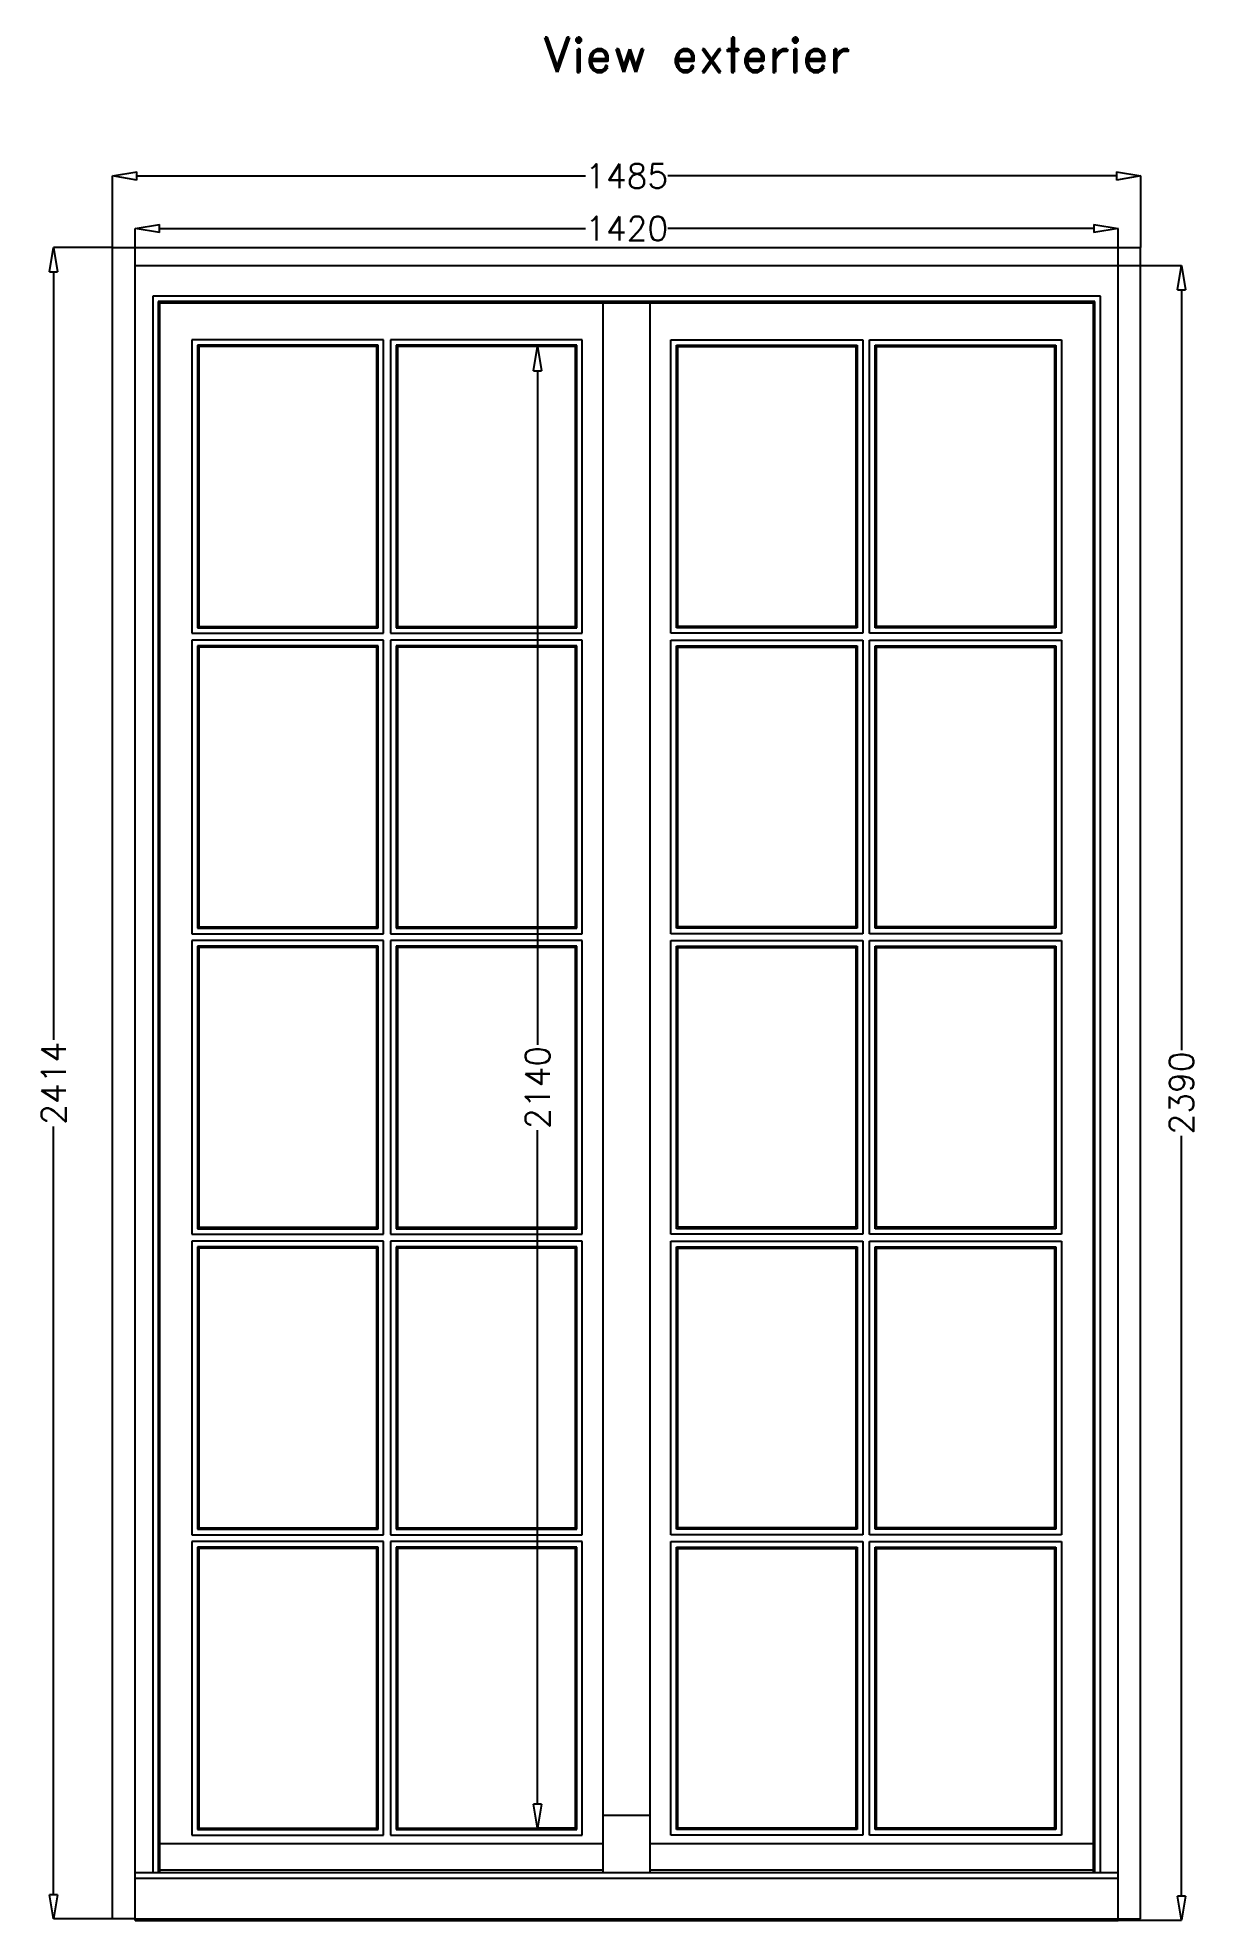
# Model space of a CAD drawing. Header units: millimetres. Extents: x -1007 to 7712, y -6262 to -71.
# Drawn here: x 3393 to 5068, y -2861 to -142 of the extents above; entities that cross this region are included whole.
import ezdxf
from ezdxf.enums import TextEntityAlignment as Align

# ---------------------------------------------------------------- set-up
doc = ezdxf.new("R2010")
doc.units = ezdxf.units.MM
doc.layers.get('0').update_dxf_attribs({"color": 250})
for name, color, linetype in [('dim', 7, 'Continuous'), ('txt', 189, 'Continuous'), ('wall', 5, 'Continuous')]:
    doc.layers.add(name, color=color, linetype=linetype)
doc.styles.add('ROMAND', font='romand.shx')
doc.styles.add('romans', font='romans.shx')
doc.dimstyles.new('ECH1-1 objet', dxfattribs={"dimtxt": 35, "dimasz": 35, "dimexe": 0.18, "dimexo": 0, "dimgap": 0.09, "dimtad": 0, "dimdec": 8, "dimdsep": 46, "dimtxsty": 'romans', "dimblk1": 'CLOSEDBLANK', "dimblk2": 'CLOSEDBLANK', "dimsah": 1, "dimcen": 1, "dimclrd": 9, "dimclre": 9, "dimclrt": 6, "dimadec": 0, "dimazin": 0, "dimtfac": 1, "dimtdec": 8, "dimtofl": 0, "dimtmove": 0, "dimatfit": 3, "dimldrblk": 'CLOSEDBLANK', "dimfxl": 0, "dimtolj": 1, "dimtzin": 0, "dimarcsym": 0})

msp = doc.modelspace()

# ---------------------------------------------------------------- texts
at = {"layer": 'txt', "style": 'ROMAND'}
msp.add_text('View exterier', height=50, dxfattribs=at).set_placement((4343.69899541, -192.13079995), align=Align.CENTER)

# ---------------------------------------------------------------- blocks, each defined once
blk = doc.blocks.new('_ClosedBlank')
at = {"color": 0, "linetype": 'ByBlock', "lineweight": -2}
for p, q in [((-1, 0.167), (0, 0)), ((-1, 0.167), (-1, -0.167)), ((0, 0), (-1, -0.167))]:
    blk.add_line(p, q, dxfattribs=at)
blk = doc.blocks.new('*D39')
at = {"layer": 'Defpoints', "color": 0, "transparency": 16777216}
for p in [(4115, -588.4), (4169.7, -588.4), (4169.7, -2728.4)]:
    blk.add_point(p, dxfattribs=at)
at = {"layer": 'dim', "color": 9, "lineweight": -2, "transparency": 16777216}
for p, q in [((4169.7, -588.4), (4114.8, -588.4)), ((4115, -623.4), (4115, -1596.7)), ((4115, -2693.4), (4115, -1720.2)), ((4169.7, -2728.4), (4114.8, -2728.4))]:
    blk.add_line(p, q, dxfattribs=at)
at = {"layer": 'dim', "color": 9, "lineweight": -2, "transparency": 16777216, "xscale": 35, "yscale": 35, "zscale": 35}
for p, rotation in [((4115, -588.4), 90), ((4115, -2728.4), 270)]:
    blk.add_blockref('_ClosedBlank', p, dxfattribs=dict(at, rotation=rotation))
at = {"layer": 'dim', "color": 6, "transparency": 16777216, "insert": (4115, -1658.4), "char_height": 35, "attachment_point": 5, "rotation": 90, "style": 'romans'}
blk.add_mtext('\\A1;2140', dxfattribs=at)
blk = doc.blocks.new('*D40')
at = {"layer": 'Defpoints', "color": 0, "transparency": 16777216}
for p in [(4986.2, -341.9), (3501.2, -445.4), (4986.2, -445.4)]:
    blk.add_point(p, dxfattribs=at)
at = {"layer": 'dim', "color": 9, "lineweight": -2, "transparency": 16777216}
for p, q in [((3501.2, -445.4), (3501.2, -341.8)), ((3536.2, -341.9), (4184.4, -341.9)), ((4951.2, -341.9), (4303, -341.9)), ((4986.2, -445.4), (4986.2, -341.8))]:
    blk.add_line(p, q, dxfattribs=at)
at = {"layer": 'dim', "color": 9, "lineweight": -2, "transparency": 16777216, "xscale": 35, "yscale": 35, "zscale": 35, "rotation": 180}
blk.add_blockref('_ClosedBlank', (3501.2, -341.9), dxfattribs=at)
at = {"layer": 'dim', "color": 9, "lineweight": -2, "transparency": 16777216, "xscale": 35, "yscale": 35, "zscale": 35}
blk.add_blockref('_ClosedBlank', (4986.2, -341.9), dxfattribs=at)
at = {"layer": 'dim', "color": 6, "transparency": 16777216, "insert": (4243.7, -341.9), "char_height": 35, "attachment_point": 5, "style": 'romans'}
blk.add_mtext('\\A1;1485', dxfattribs=at)
blk = doc.blocks.new('*D41')
at = {"layer": 'Defpoints', "color": 0, "transparency": 16777216}
for p in [(3501.2, -445.4), (3415.9, -2859.4), (3501.2, -2859.4)]:
    blk.add_point(p, dxfattribs=at)
at = {"layer": 'dim', "color": 9, "lineweight": -2, "transparency": 16777216}
for p, q in [((3501.2, -445.4), (3415.7, -445.4)), ((3415.9, -480.4), (3415.9, -1589.8)), ((3415.9, -2824.4), (3415.9, -1715)), ((3501.2, -2859.4), (3415.7, -2859.4))]:
    blk.add_line(p, q, dxfattribs=at)
at = {"layer": 'dim', "color": 9, "lineweight": -2, "transparency": 16777216, "xscale": 35, "yscale": 35, "zscale": 35}
for p, rotation in [((3415.9, -445.4), 90), ((3415.9, -2859.4), 270)]:
    blk.add_blockref('_ClosedBlank', p, dxfattribs=dict(at, rotation=rotation))
at = {"layer": 'dim', "color": 6, "transparency": 16777216, "insert": (3415.9, -1652.4), "char_height": 35, "attachment_point": 5, "rotation": 90, "style": 'romans'}
blk.add_mtext('\\A1;2414', dxfattribs=at)
blk = doc.blocks.new('*D42')
at = {"layer": 'Defpoints', "color": 0, "transparency": 16777216}
for p in [(4953.7, -471.4), (5045.1, -471.4), (4953.7, -2861.4)]:
    blk.add_point(p, dxfattribs=at)
at = {"layer": 'dim', "color": 9, "lineweight": -2, "transparency": 16777216}
for p, q in [((4953.7, -471.4), (5045.3, -471.4)), ((5045.1, -506.4), (5045.1, -1604.7)), ((5045.1, -2826.4), (5045.1, -1728.2)), ((4953.7, -2861.4), (5045.3, -2861.4))]:
    blk.add_line(p, q, dxfattribs=at)
at = {"layer": 'dim', "color": 9, "lineweight": -2, "transparency": 16777216, "xscale": 35, "yscale": 35, "zscale": 35}
for p, rotation in [((5045.1, -471.4), 90), ((5045.1, -2861.4), 270)]:
    blk.add_blockref('_ClosedBlank', p, dxfattribs=dict(at, rotation=rotation))
at = {"layer": 'dim', "color": 6, "transparency": 16777216, "insert": (5045.1, -1666.4), "char_height": 35, "attachment_point": 5, "rotation": 90, "style": 'romans'}
blk.add_mtext('\\A1;2390', dxfattribs=at)
blk = doc.blocks.new('*D43')
at = {"layer": 'Defpoints', "color": 0, "transparency": 16777216}
for p in [(3533.7, -417.8), (3533.7, -471.4), (4953.7, -471.4)]:
    blk.add_point(p, dxfattribs=at)
at = {"layer": 'dim', "color": 9, "lineweight": -2, "transparency": 16777216}
for p, q in [((3533.7, -471.4), (3533.7, -417.6)), ((3568.7, -417.8), (4184.4, -417.8)), ((4918.7, -417.8), (4303, -417.8)), ((4953.7, -471.4), (4953.7, -417.6))]:
    blk.add_line(p, q, dxfattribs=at)
at = {"layer": 'dim', "color": 9, "lineweight": -2, "transparency": 16777216, "xscale": 35, "yscale": 35, "zscale": 35, "rotation": 180}
blk.add_blockref('_ClosedBlank', (3533.7, -417.8), dxfattribs=at)
at = {"layer": 'dim', "color": 9, "lineweight": -2, "transparency": 16777216, "xscale": 35, "yscale": 35, "zscale": 35}
blk.add_blockref('_ClosedBlank', (4953.7, -417.8), dxfattribs=at)
at = {"layer": 'dim', "color": 6, "transparency": 16777216, "insert": (4243.7, -417.8), "char_height": 35, "attachment_point": 5, "style": 'romans'}
blk.add_mtext('\\A1;1420', dxfattribs=at)
blk = doc.blocks.new('1')
for p, q in [((3037.7, 3346.5), (3037.7, 5760.5)), ((3037.7, 5760.5), (4522.7, 5760.5)), ((4522.7, 3346.5), (4522.7, 5760.5)), ((4464.7, 5690.5), (3095.7, 5690.5)), ((3095.7, 5690.5), (3095.7, 3413.5)), ((4464.7, 3413.5), (4464.7, 5690.5)), ((4456.7, 5682.5), (3103.7, 5682.5)), ((3103.7, 5682.5), (3103.7, 3413.5)), ((4454.7, 5680.5), (3105.7, 5680.5)), ((3105.7, 5680.5), (3105.7, 3413.5)), ((3746.2, 3413.5), (3746.2, 5680.5)), ((3814.2, 3413.5), (3814.2, 5680.5)), ((4454.7, 3413.5), (4454.7, 5680.5)), ((4456.7, 3413.5), (4456.7, 5682.5)), ((3429.2, 5627.5), (3152.2, 5627.5)), ((3152.2, 5627.5), (3152.2, 5203.5)), ((3421.2, 5619.5), (3160.2, 5619.5)), ((3160.2, 5619.5), (3160.2, 5211.5)), ((3419.2, 5617.5), (3162.2, 5617.5)), ((3162.2, 5617.5), (3162.2, 5213.5)), ((3419.2, 5213.5), (3419.2, 5617.5)), ((3421.2, 5211.5), (3421.2, 5619.5)), ((3429.2, 5203.5), (3429.2, 5627.5)), ((3716.2, 5627.5), (3439.2, 5627.5)), ((3439.2, 5627.5), (3439.2, 5203.5)), ((3708.2, 5619.5), (3447.2, 5619.5)), ((3447.2, 5619.5), (3447.2, 5211.5)), ((3706.2, 5617.5), (3449.2, 5617.5)), ((3449.2, 5617.5), (3449.2, 5213.5)), ((3706.2, 5213.5), (3706.2, 5617.5)), ((3708.2, 5211.5), (3708.2, 5619.5)), ((3716.2, 5203.5), (3716.2, 5627.5)), ((3844.2, 5203.5), (3844.2, 5627.5)), ((3844.2, 5627.5), (4121.2, 5627.5)), ((3852.2, 5211.5), (3852.2, 5619.5)), ((3852.2, 5619.5), (4113.2, 5619.5)), ((3854.2, 5213.5), (3854.2, 5617.5)), ((3854.2, 5617.5), (4111.2, 5617.5)), ((4111.2, 5617.5), (4111.2, 5213.5)), ((4113.2, 5619.5), (4113.2, 5211.5)), ((4121.2, 5627.5), (4121.2, 5203.5)), ((4131.2, 5203.5), (4131.2, 5627.5)), ((4131.2, 5627.5), (4408.2, 5627.5)), ((4139.2, 5211.5), (4139.2, 5619.5)), ((4139.2, 5619.5), (4400.2, 5619.5)), ((4141.2, 5213.5), (4141.2, 5617.5)), ((4141.2, 5617.5), (4398.2, 5617.5)), ((4398.2, 5617.5), (4398.2, 5213.5)), ((4400.2, 5619.5), (4400.2, 5211.5)), ((4408.2, 5627.5), (4408.2, 5203.5)), ((3152.2, 5203.5), (3429.2, 5203.5)), ((3160.2, 5211.5), (3421.2, 5211.5)), ((3162.2, 5213.5), (3419.2, 5213.5)), ((3439.2, 5203.5), (3716.2, 5203.5)), ((3447.2, 5211.5), (3708.2, 5211.5)), ((3449.2, 5213.5), (3706.2, 5213.5)), ((4121.2, 5203.5), (3844.2, 5203.5)), ((4113.2, 5211.5), (3852.2, 5211.5)), ((4111.2, 5213.5), (3854.2, 5213.5)), ((4408.2, 5203.5), (4131.2, 5203.5)), ((4400.2, 5211.5), (4139.2, 5211.5)), ((4398.2, 5213.5), (4141.2, 5213.5)), ((3429.2, 5193.5), (3152.2, 5193.5)), ((3152.2, 5193.5), (3152.2, 4769.5)), ((3421.2, 5185.5), (3160.2, 5185.5)), ((3160.2, 5185.5), (3160.2, 4777.5)), ((3419.2, 5183.5), (3162.2, 5183.5)), ((3162.2, 5183.5), (3162.2, 4779.5)), ((3419.2, 4779.5), (3419.2, 5183.5)), ((3421.2, 4777.5), (3421.2, 5185.5)), ((3429.2, 4769.5), (3429.2, 5193.5)), ((3716.2, 5193.5), (3439.2, 5193.5)), ((3439.2, 5193.5), (3439.2, 4769.5)), ((3708.2, 5185.5), (3447.2, 5185.5)), ((3447.2, 5185.5), (3447.2, 4777.5)), ((3706.2, 5183.5), (3449.2, 5183.5)), ((3449.2, 5183.5), (3449.2, 4779.5)), ((3706.2, 4779.5), (3706.2, 5183.5)), ((3708.2, 4777.5), (3708.2, 5185.5)), ((3716.2, 4769.5), (3716.2, 5193.5)), ((3844.2, 4769.5), (3844.2, 5193.5)), ((3844.2, 5193.5), (4121.2, 5193.5)), ((3852.2, 4777.5), (3852.2, 5185.5)), ((3852.2, 5185.5), (4113.2, 5185.5)), ((3854.2, 4779.5), (3854.2, 5183.5)), ((3854.2, 5183.5), (4111.2, 5183.5)), ((4111.2, 5183.5), (4111.2, 4779.5)), ((4113.2, 5185.5), (4113.2, 4777.5)), ((4121.2, 5193.5), (4121.2, 4769.5)), ((4131.2, 4769.5), (4131.2, 5193.5)), ((4131.2, 5193.5), (4408.2, 5193.5)), ((4139.2, 4777.5), (4139.2, 5185.5)), ((4139.2, 5185.5), (4400.2, 5185.5)), ((4141.2, 4779.5), (4141.2, 5183.5)), ((4141.2, 5183.5), (4398.2, 5183.5)), ((4398.2, 5183.5), (4398.2, 4779.5)), ((4400.2, 5185.5), (4400.2, 4777.5)), ((4408.2, 5193.5), (4408.2, 4769.5)), ((3152.2, 4769.5), (3429.2, 4769.5)), ((3429.2, 4759.5), (3152.2, 4759.5)), ((3152.2, 4759.5), (3152.2, 4335.5)), ((3160.2, 4777.5), (3421.2, 4777.5)), ((3162.2, 4779.5), (3419.2, 4779.5)), ((3429.2, 4335.5), (3429.2, 4759.5)), ((3439.2, 4769.5), (3716.2, 4769.5)), ((3716.2, 4759.5), (3439.2, 4759.5)), ((3439.2, 4759.5), (3439.2, 4335.5)), ((3447.2, 4777.5), (3708.2, 4777.5)), ((3449.2, 4779.5), (3706.2, 4779.5)), ((3716.2, 4335.5), (3716.2, 4759.5)), ((4121.2, 4769.5), (3844.2, 4769.5)), ((3844.2, 4335.5), (3844.2, 4759.5)), ((3844.2, 4759.5), (4121.2, 4759.5)), ((4113.2, 4777.5), (3852.2, 4777.5)), ((4111.2, 4779.5), (3854.2, 4779.5)), ((4121.2, 4759.5), (4121.2, 4335.5)), ((4408.2, 4769.5), (4131.2, 4769.5)), ((4131.2, 4335.5), (4131.2, 4759.5)), ((4131.2, 4759.5), (4408.2, 4759.5)), ((4400.2, 4777.5), (4139.2, 4777.5)), ((4398.2, 4779.5), (4141.2, 4779.5)), ((4408.2, 4759.5), (4408.2, 4335.5)), ((3421.2, 4751.5), (3160.2, 4751.5)), ((3160.2, 4751.5), (3160.2, 4343.5)), ((3419.2, 4749.5), (3162.2, 4749.5)), ((3162.2, 4749.5), (3162.2, 4345.5)), ((3419.2, 4345.5), (3419.2, 4749.5)), ((3421.2, 4343.5), (3421.2, 4751.5)), ((3708.2, 4751.5), (3447.2, 4751.5)), ((3447.2, 4751.5), (3447.2, 4343.5)), ((3706.2, 4749.5), (3449.2, 4749.5)), ((3449.2, 4749.5), (3449.2, 4345.5)), ((3706.2, 4345.5), (3706.2, 4749.5)), ((3708.2, 4343.5), (3708.2, 4751.5)), ((3852.2, 4343.5), (3852.2, 4751.5)), ((3852.2, 4751.5), (4113.2, 4751.5)), ((3854.2, 4345.5), (3854.2, 4749.5)), ((3854.2, 4749.5), (4111.2, 4749.5)), ((4111.2, 4749.5), (4111.2, 4345.5)), ((4113.2, 4751.5), (4113.2, 4343.5)), ((4139.2, 4343.5), (4139.2, 4751.5)), ((4139.2, 4751.5), (4400.2, 4751.5)), ((4141.2, 4345.5), (4141.2, 4749.5)), ((4141.2, 4749.5), (4398.2, 4749.5)), ((4398.2, 4749.5), (4398.2, 4345.5)), ((4400.2, 4751.5), (4400.2, 4343.5)), ((3152.2, 4335.5), (3429.2, 4335.5)), ((3429.2, 4325.5), (3152.2, 4325.5)), ((3152.2, 4325.5), (3152.2, 3901.5)), ((3160.2, 4343.5), (3421.2, 4343.5)), ((3162.2, 4345.5), (3419.2, 4345.5)), ((3429.2, 3901.5), (3429.2, 4325.5)), ((3439.2, 4335.5), (3716.2, 4335.5)), ((3716.2, 4325.5), (3439.2, 4325.5)), ((3439.2, 4325.5), (3439.2, 3901.5)), ((3447.2, 4343.5), (3708.2, 4343.5)), ((3449.2, 4345.5), (3706.2, 4345.5)), ((3716.2, 3901.5), (3716.2, 4325.5)), ((4121.2, 4335.5), (3844.2, 4335.5)), ((3844.2, 3901.5), (3844.2, 4325.5)), ((3844.2, 4325.5), (4121.2, 4325.5)), ((4113.2, 4343.5), (3852.2, 4343.5)), ((4111.2, 4345.5), (3854.2, 4345.5)), ((4121.2, 4325.5), (4121.2, 3901.5)), ((4408.2, 4335.5), (4131.2, 4335.5)), ((4131.2, 3901.5), (4131.2, 4325.5)), ((4131.2, 4325.5), (4408.2, 4325.5)), ((4400.2, 4343.5), (4139.2, 4343.5)), ((4398.2, 4345.5), (4141.2, 4345.5)), ((4408.2, 4325.5), (4408.2, 3901.5)), ((3421.2, 4317.5), (3160.2, 4317.5)), ((3160.2, 4317.5), (3160.2, 3909.5)), ((3419.2, 4315.5), (3162.2, 4315.5)), ((3162.2, 4315.5), (3162.2, 3911.5)), ((3419.2, 3911.5), (3419.2, 4315.5)), ((3421.2, 3909.5), (3421.2, 4317.5)), ((3708.2, 4317.5), (3447.2, 4317.5)), ((3447.2, 4317.5), (3447.2, 3909.5)), ((3706.2, 4315.5), (3449.2, 4315.5)), ((3449.2, 4315.5), (3449.2, 3911.5)), ((3706.2, 3911.5), (3706.2, 4315.5)), ((3708.2, 3909.5), (3708.2, 4317.5)), ((3852.2, 3909.5), (3852.2, 4317.5)), ((3852.2, 4317.5), (4113.2, 4317.5)), ((3854.2, 3911.5), (3854.2, 4315.5)), ((3854.2, 4315.5), (4111.2, 4315.5)), ((4111.2, 4315.5), (4111.2, 3911.5)), ((4113.2, 4317.5), (4113.2, 3909.5)), ((4139.2, 3909.5), (4139.2, 4317.5)), ((4139.2, 4317.5), (4400.2, 4317.5)), ((4141.2, 3911.5), (4141.2, 4315.5)), ((4141.2, 4315.5), (4398.2, 4315.5)), ((4398.2, 4315.5), (4398.2, 3911.5)), ((4400.2, 4317.5), (4400.2, 3909.5)), ((3152.2, 3901.5), (3429.2, 3901.5)), ((3429.2, 3891.5), (3152.2, 3891.5)), ((3152.2, 3891.5), (3152.2, 3467.5)), ((3160.2, 3909.5), (3421.2, 3909.5)), ((3162.2, 3911.5), (3419.2, 3911.5)), ((3429.2, 3467.5), (3429.2, 3891.5)), ((3439.2, 3901.5), (3716.2, 3901.5)), ((3716.2, 3891.5), (3439.2, 3891.5)), ((3439.2, 3891.5), (3439.2, 3467.5)), ((3447.2, 3909.5), (3708.2, 3909.5)), ((3449.2, 3911.5), (3706.2, 3911.5)), ((3716.2, 3467.5), (3716.2, 3891.5)), ((4121.2, 3901.5), (3844.2, 3901.5)), ((3844.2, 3467.5), (3844.2, 3891.5)), ((3844.2, 3891.5), (4121.2, 3891.5)), ((4113.2, 3909.5), (3852.2, 3909.5)), ((4111.2, 3911.5), (3854.2, 3911.5)), ((4121.2, 3891.5), (4121.2, 3467.5)), ((4408.2, 3901.5), (4131.2, 3901.5)), ((4131.2, 3467.5), (4131.2, 3891.5)), ((4131.2, 3891.5), (4408.2, 3891.5)), ((4400.2, 3909.5), (4139.2, 3909.5)), ((4398.2, 3911.5), (4141.2, 3911.5)), ((4408.2, 3891.5), (4408.2, 3467.5)), ((3421.2, 3883.5), (3160.2, 3883.5)), ((3160.2, 3883.5), (3160.2, 3475.5)), ((3419.2, 3881.5), (3162.2, 3881.5)), ((3162.2, 3881.5), (3162.2, 3477.5)), ((3419.2, 3477.5), (3419.2, 3881.5)), ((3421.2, 3475.5), (3421.2, 3883.5)), ((3708.2, 3883.5), (3447.2, 3883.5)), ((3447.2, 3883.5), (3447.2, 3475.5)), ((3706.2, 3881.5), (3449.2, 3881.5)), ((3449.2, 3881.5), (3449.2, 3477.5)), ((3706.2, 3477.5), (3706.2, 3881.5)), ((3708.2, 3475.5), (3708.2, 3883.5)), ((3852.2, 3475.5), (3852.2, 3883.5)), ((3852.2, 3883.5), (4113.2, 3883.5)), ((3854.2, 3477.5), (3854.2, 3881.5)), ((3854.2, 3881.5), (4111.2, 3881.5)), ((4111.2, 3881.5), (4111.2, 3477.5)), ((4113.2, 3883.5), (4113.2, 3475.5)), ((4139.2, 3475.5), (4139.2, 3883.5)), ((4139.2, 3883.5), (4400.2, 3883.5)), ((4141.2, 3477.5), (4141.2, 3881.5)), ((4141.2, 3881.5), (4398.2, 3881.5)), ((4398.2, 3881.5), (4398.2, 3477.5)), ((4400.2, 3883.5), (4400.2, 3475.5)), ((3746.2, 3496.5), (3814.2, 3496.5)), ((3105.7, 3455.5), (3746.2, 3455.5)), ((3152.2, 3467.5), (3429.2, 3467.5)), ((3160.2, 3475.5), (3421.2, 3475.5)), ((3162.2, 3477.5), (3419.2, 3477.5)), ((3439.2, 3467.5), (3716.2, 3467.5)), ((3447.2, 3475.5), (3708.2, 3475.5)), ((3449.2, 3477.5), (3706.2, 3477.5)), ((3814.2, 3455.5), (4454.7, 3455.5)), ((4121.2, 3467.5), (3844.2, 3467.5)), ((4113.2, 3475.5), (3852.2, 3475.5)), ((4111.2, 3477.5), (3854.2, 3477.5)), ((4408.2, 3467.5), (4131.2, 3467.5)), ((4400.2, 3475.5), (4139.2, 3475.5)), ((4398.2, 3477.5), (4141.2, 3477.5)), ((3070.2, 3413.5), (4490.2, 3413.5)), ((3070.2, 3405.5), (4490.2, 3405.5)), ((3105.7, 3417.5), (3746.2, 3417.5)), ((3814.2, 3417.5), (4454.7, 3417.5)), ((3070.2, 3346.5), (3037.7, 3346.5)), ((3070.2, 3346.5), (4490.2, 3346.5)), ((4490.2, 3346.5), (4522.7, 3346.5))]:
    blk.add_line(p, q)

# ---------------------------------------------------------------- dimensions: what is measured, and where the dimension line sits
at = {"layer": 'dim'}
for base, p1, p2, picture, middle in [((4986.1989954099, -341.9349804267), (3501.1989954099, -445.4286571634), (4986.1989954099, -445.4286571634), '*D40', (4243.6989954099, -341.9349804267)), ((3533.6989954099, -417.7605273076), (4953.6989954099, -471.4286571635), (3533.6989954099, -471.4286571635), '*D43', (4243.6989954099, -417.7605273076))]:
    dim = msp.add_linear_dim(base=base, p1=p1, p2=p2, dimstyle='ECH1-1 objet', dxfattribs=at)
    dim.commit()
    dim.dimension.update_dxf_attribs({"geometry": picture, "text_midpoint": middle})
for base, p1, p2, picture, middle in [((3415.8789637702, -2859.4286571634), (3501.1989954099, -445.4286571634), (3501.1989954099, -2859.4286571634), '*D41', (3415.8789637702, -1652.4286571634)), ((5045.0729293238, -471.4286571635), (4953.6989954099, -2861.4286571634), (4953.6989954099, -471.4286571635), '*D42', (5045.0729293238, -1666.4286571635)), ((4114.9992796703, -588.4286571634), (4169.6989954099, -2728.4286571634), (4169.6989954099, -588.4286571634), '*D39', (4114.9992796703, -1658.4286571634))]:
    dim = msp.add_linear_dim(base=base, p1=p1, p2=p2, angle=90, dimstyle='ECH1-1 objet', dxfattribs=at)
    dim.commit()
    dim.dimension.update_dxf_attribs({"geometry": picture, "text_midpoint": middle})

# ---------------------------------------------------------------- linework, layer by layer
at = {"layer": 'wall'}
for p, q in [((3533.69899541, -471.42865716), (4953.69899541, -471.42865716)), ((3533.69899541, -2861.42865716), (3533.69899541, -471.42865716)), ((4953.69899541, -2861.42865716), (4953.69899541, -471.42865716)), ((3533.69899541, -2861.42865716), (4953.69899541, -2861.42865716))]:
    msp.add_line(p, q, dxfattribs=at)

# ---------------------------------------------------------------- block references
msp.add_blockref('1', (463.45016208, -6205.90190722))

msp.set_redraw_order([(e.dxf.handle, doc.entitydb.next_handle()) for e in msp.query("TEXT MTEXT ATTDEF DIMENSION ARC_DIMENSION")])  # texts and dimensions are drawn at this point

doc.saveas('drawing.dxf')
